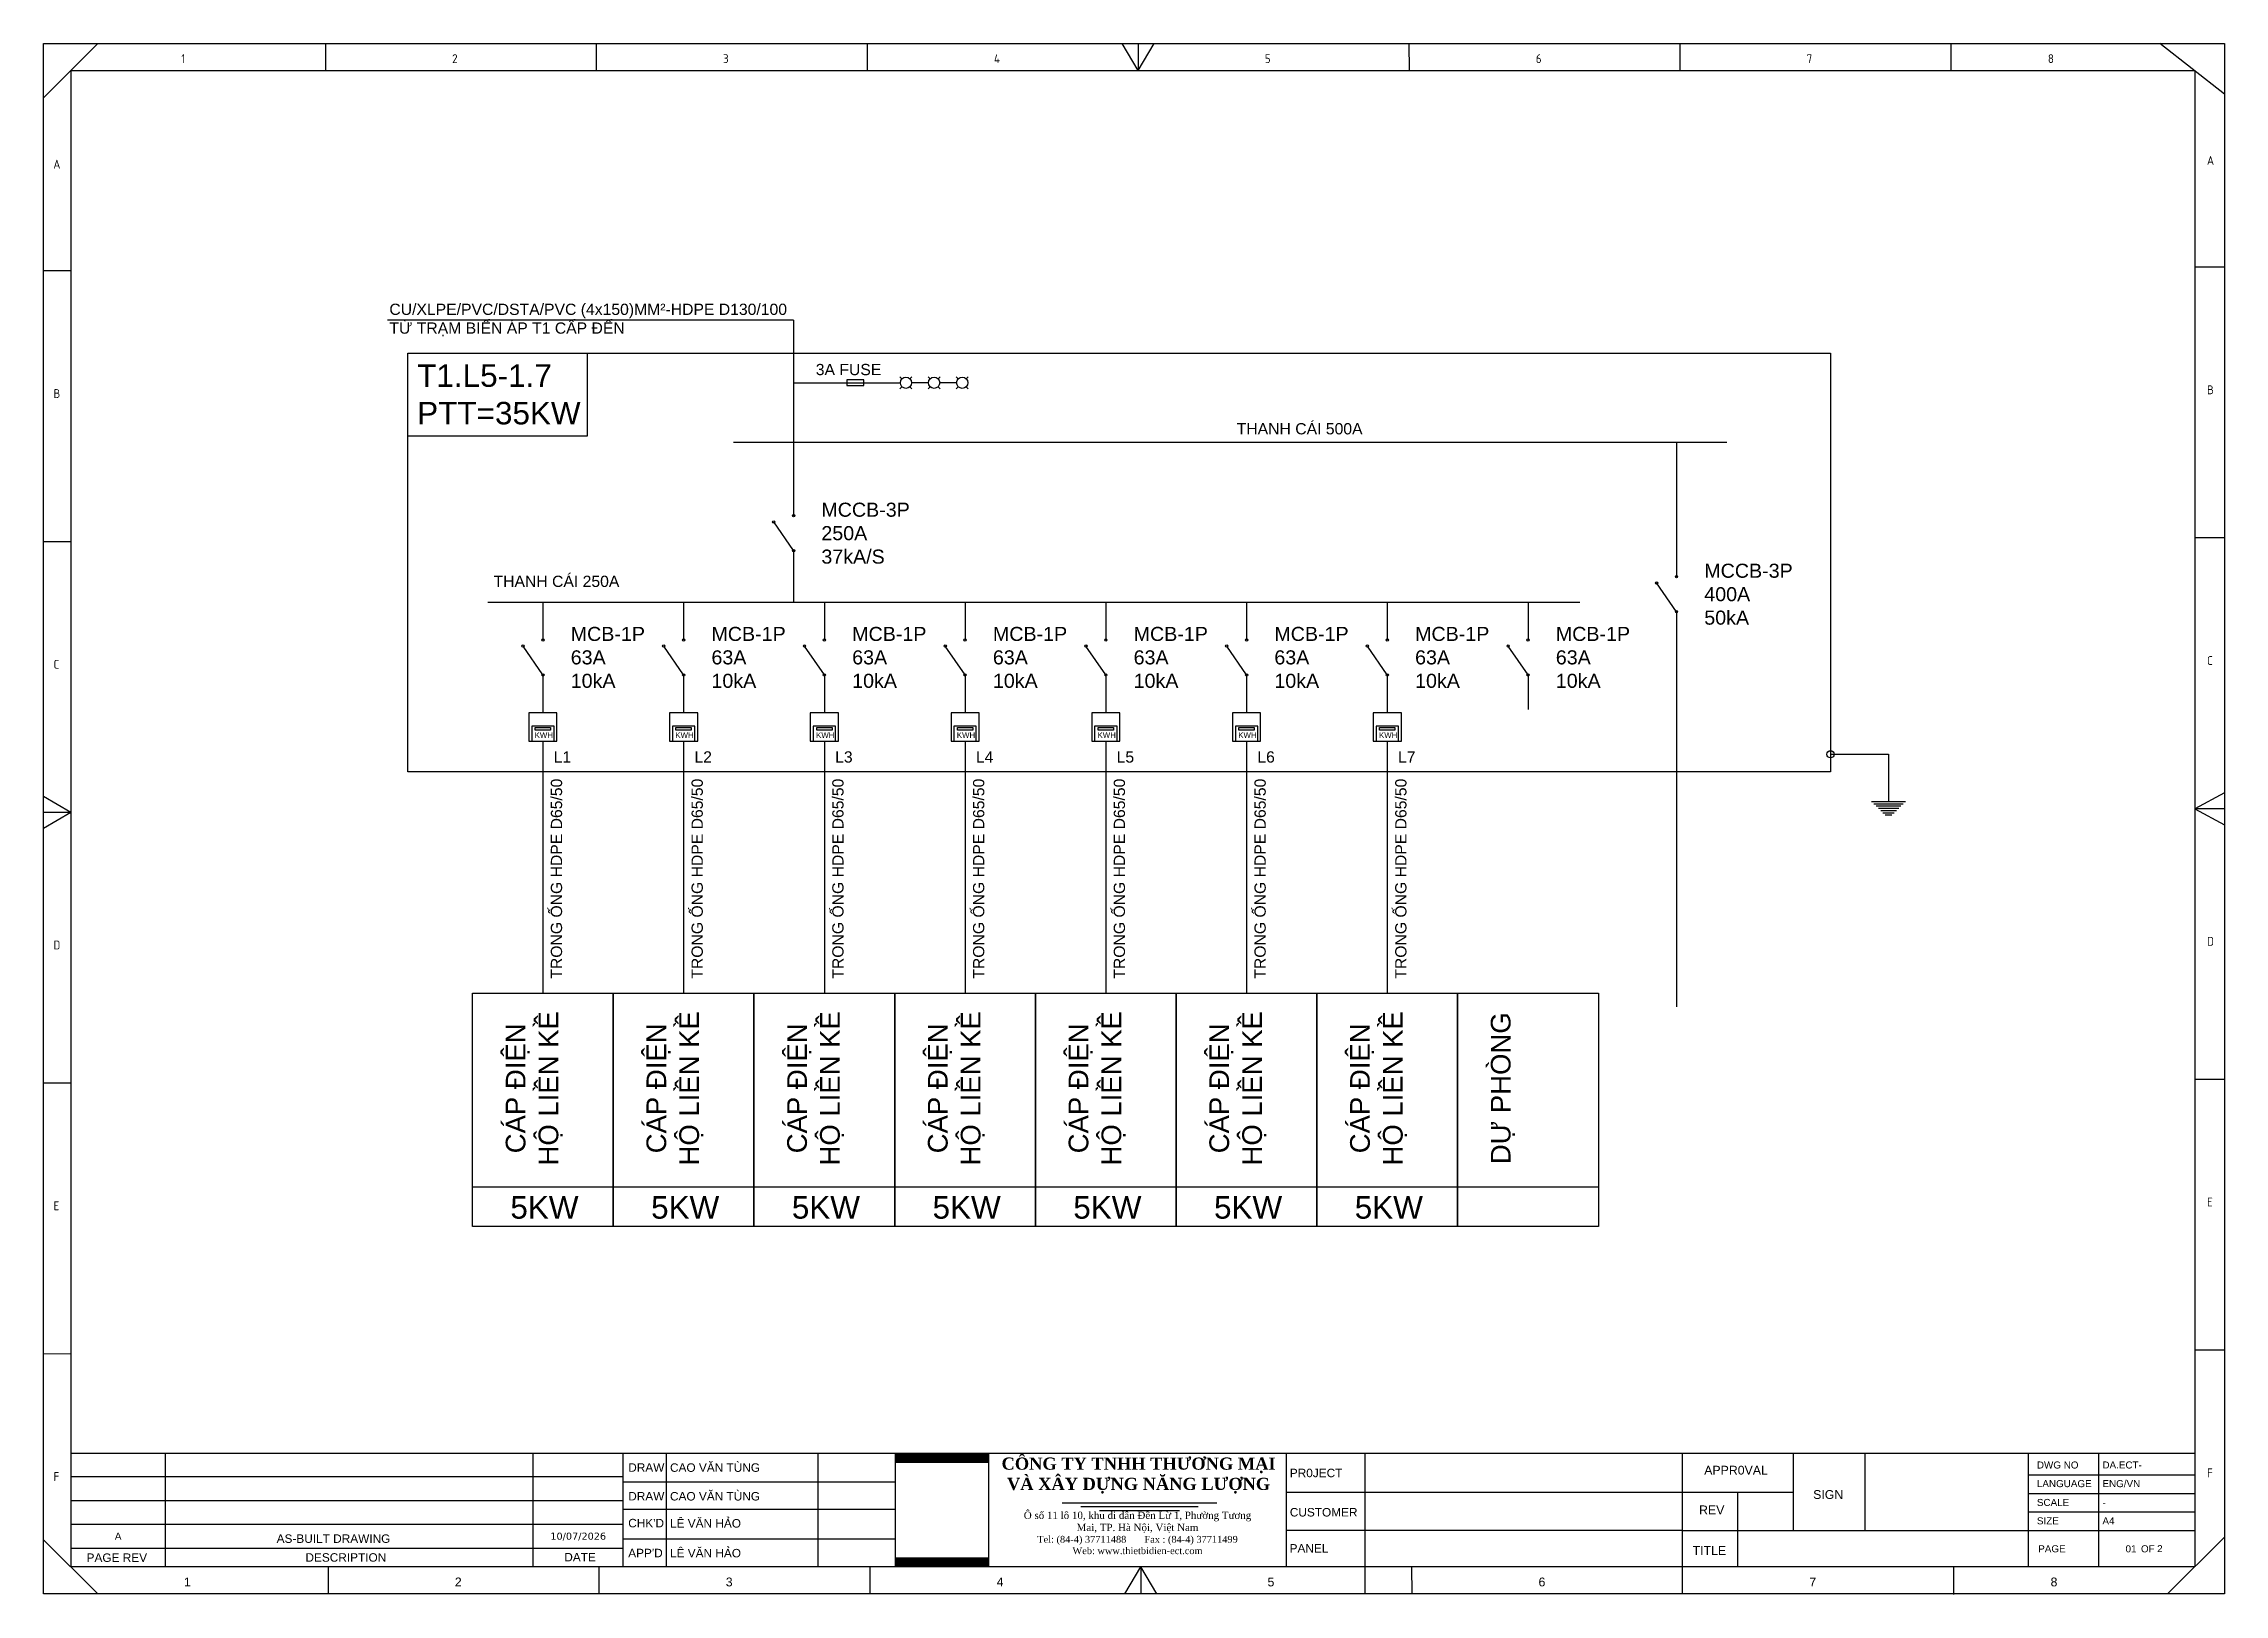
# Model space of a CAD drawing. Header units: millimetres. Extents: x -33730 to 17150, y -76829 to -27437.
# Drawn here: x -27321 to -21394, y -76636 to -72418 of the extents above; entities that cross this region are included whole.
import ezdxf
from ezdxf.enums import TextEntityAlignment as Align

# ---------------------------------------------------------------- set-up
doc = ezdxf.new("R2010")
doc.units = ezdxf.units.MM
doc.header["$LTSCALE"] = 3
doc.layers.add('0 @ 1', color=7, linetype='Continuous')
doc.layers.add('@.VISIBLE', color=7, linetype='Continuous')
doc.styles.add('Annotative', font='arial.ttf')
doc.styles.add('CET-H', font='verdana.ttf', dxfattribs={"height": 4})
doc.styles.add('ROMANS', font='isocp.shx', dxfattribs={"height": 2})
doc.styles.get("Standard").update_dxf_attribs({"font": 'arial.ttf'})

msp = doc.modelspace()

# ---------------------------------------------------------------- texts
at = {"attachment_point": 1}
for s, width, insert, char_height in [('CU/XLPE/PVC/DSTA/PVC (4x150)MM²-HDPE D130/100\\PTỪ TRẠM BIẾN ÁP T1 CẤP ĐẾN', 1198.542, (-26381.16, -73125.62), 30.6), ('T1.L5-1.7\\PPTT=35KW', 1198.542, (-26305.49, -73290.58), 61.2), ('3A FUSE', 1198.542, (-25222.17, -73289.38), 30.6), ('THANH CÁI 500A', 1198.542, (-24078.05, -73450.41), 30.6), ('MCCB-3P\\P250A\\P37kA/S', 509.7292, (-25207.02, -73666.75), 38.25), ('MCCB-3P\\P400A\\P50kA', 509.7292, (-22807.21, -73832.72), 38.25), ('THANH CÁI 250A', 1198.542, (-26098.06, -73865.36), 30.6), ('MCB-1P\\P63A\\P10kA', 509.7292, (-25888.27, -74004.55), 38.25), ('MCB-1P\\P63A\\P10kA', 509.7292, (-25505.77, -74004.55), 38.25), ('MCB-1P\\P63A\\P10kA', 509.7292, (-25123.27, -74004.55), 38.25), ('MCB-1P\\P63A\\P10kA', 509.7292, (-24740.77, -74004.55), 38.25), ('MCB-1P\\P63A\\P10kA', 509.7292, (-24358.27, -74004.55), 38.25), ('MCB-1P\\P63A\\P10kA', 509.7292, (-23975.77, -74004.55), 38.25), ('MCB-1P\\P63A\\P10kA', 509.7292, (-23593.27, -74004.55), 38.25), ('MCB-1P\\P63A\\P10kA', 509.7292, (-23210.77, -74004.55), 38.25), ('KWH', 509.7292, (-25986.37, -74291.16), 15.3), ('KWH', 509.7292, (-25603.87, -74291.16), 15.3), ('KWH', 509.7292, (-25221.37, -74291.16), 15.3), ('KWH', 509.7292, (-24838.87, -74291.16), 15.3), ('KWH', 509.7292, (-24456.37, -74291.16), 15.3), ('KWH', 509.7292, (-24073.87, -74291.16), 15.3), ('KWH', 509.7292, (-23691.37, -74291.16), 15.3), ('L1', 1198.542, (-25934.51, -74342.95), 30.6), ('L2', 1198.542, (-25552.01, -74342.95), 30.6), ('L3', 1198.542, (-25169.51, -74342.95), 30.6), ('L4', 1198.542, (-24787.01, -74342.95), 30.6), ('L5', 1198.542, (-24404.51, -74342.95), 30.6), ('L6', 1198.542, (-24022.01, -74342.95), 30.6), ('L7', 1198.542, (-23639.51, -74342.95), 30.6), ('\\pi508.89037;5KW', 1198.542, (-26561.16, -75552.69), 61.2), ('\\pi508.89037;5KW', 1198.542, (-26178.66, -75552.69), 61.2), ('\\pi508.89037;5KW', 1198.542, (-25796.16, -75552.69), 61.2), ('\\pi508.89037;5KW', 1198.542, (-25413.66, -75552.69), 61.2), ('\\pi508.89037;5KW', 1198.542, (-25031.16, -75552.69), 61.2), ('\\pi508.89037;5KW', 1198.542, (-24648.66, -75552.69), 61.2), ('\\pi508.89037;5KW', 1198.542, (-24266.16, -75552.69), 61.2)]:
    msp.add_mtext_dynamic_manual_height_columns(s, width=width, gutter_width=15.3, heights=[0], dxfattribs=dict(at, insert=insert, char_height=char_height))
at = {"attachment_point": 1, "rotation": 90}
for s, insert, char_height in [('TRONG ỐNG HDPE D65/50', (-25942.3, -74961.31), 30.6), ('TRONG ỐNG HDPE D65/50', (-25559.8, -74961.31), 30.6), ('TRONG ỐNG HDPE D65/50', (-25177.3, -74961.31), 30.6), ('TRONG ỐNG HDPE D65/50', (-24794.8, -74961.31), 30.6), ('TRONG ỐNG HDPE D65/50', (-24412.3, -74961.31), 30.6), ('TRONG ỐNG HDPE D65/50', (-24029.8, -74961.31), 30.6), ('TRONG ỐNG HDPE D65/50', (-23647.3, -74961.31), 30.6), ('\\pi427.53476;CÁP ĐIỆN\\P\\pi394.33083;HỘ LIỀN KỀ', (-26064.86, -75863.66), 53.55), ('\\pi427.53476;CÁP ĐIỆN\\P\\pi394.33083;HỘ LIỀN KỀ', (-25682.36, -75863.66), 53.55), ('\\pi427.53476;CÁP ĐIỆN\\P\\pi394.33083;HỘ LIỀN KỀ', (-25299.86, -75863.66), 53.55), ('\\pi427.53476;CÁP ĐIỆN\\P\\pi394.33083;HỘ LIỀN KỀ', (-24917.36, -75863.66), 53.55), ('\\pi427.53476;CÁP ĐIỆN\\P\\pi394.33083;HỘ LIỀN KỀ', (-24534.86, -75863.66), 53.55), ('\\pi427.53476;CÁP ĐIỆN\\P\\pi394.33083;HỘ LIỀN KỀ', (-24152.36, -75863.66), 53.55), ('\\pi427.53476;CÁP ĐIỆN\\P\\pi394.33083;HỘ LIỀN KỀ', (-23769.86, -75863.66), 53.55), ('\\pi397.98363;DỰ PHÒNG', (-23387.36, -75863.66), 53.55)]:
    msp.add_mtext_dynamic_manual_height_columns(s, width=1198.542, gutter_width=15.3, heights=[0], dxfattribs=dict(at, insert=insert, char_height=char_height))

# ---------------------------------------------------------------- blocks, each defined once
blk = doc.blocks.new('DEN BAO PHA_KY HIEU')
for p, q in [((51.78, 11.48), (51.43, 11.83)), ((53.2, 11.48), (53.55, 11.83)), ((56.78, 11.48), (56.43, 11.83)), ((58.2, 11.48), (58.55, 11.83)), ((61.78, 11.48), (61.43, 11.83)), ((63.2, 11.48), (63.55, 11.83)), ((51.78, 10.06), (51.43, 9.71)), ((53.2, 10.06), (53.55, 9.71)), ((56.49, 10.77), (53.49, 10.77)), ((56.78, 10.06), (56.43, 9.71)), ((58.2, 10.06), (58.55, 9.71)), ((61.49, 10.77), (58.49, 10.77)), ((61.78, 10.06), (61.43, 9.71)), ((63.2, 10.06), (63.55, 9.71))]:
    blk.add_line(p, q)
for centre in [(52.49, 10.77), (57.49, 10.77), (62.49, 10.77)]:
    blk.add_circle(centre, 1)
blk = doc.blocks.new('KHUNG TEN CHUAN CET')
at = {"color": 134, "lineweight": 25}
for p, q in [((0, 219.81), (309.02, 219.81)), ((0, 0), (0, 219.81)), ((7.68, 219.81), (0, 212.13)), ((39.92, 219.81), (39.93, 215.97)), ((78.31, 219.81), (78.32, 215.97)), ((116.7, 219.81), (116.7, 215.97)), ((155.09, 215.97), (152.83, 219.81)), ((155.09, 219.81), (155.09, 215.97)), ((155.09, 215.97), (157.36, 219.81)), ((193.47, 219.81), (193.48, 215.97)), ((231.86, 219.81), (231.87, 215.97)), ((270.25, 219.81), (270.26, 215.97)), ((309.02, 212.63), (299.87, 219.81)), ((309.02, 219.81), (309.02, 0)), ((3.85, 215.97), (304.81, 215.97)), ((3.85, 215.97), (3.85, 3.83)), ((304.81, 215.97), (304.81, 3.83)), ((3.85, 187.57), (0, 187.57)), ((309.02, 188.1), (304.81, 188.09)), ((3.85, 149.18), (0, 149.18)), ((309.02, 149.71), (304.81, 149.71)), ((3.85, 110.79), (0, 113.06)), ((309.02, 113.59), (304.81, 111.32)), ((309.02, 111.32), (304.81, 111.32)), ((304.81, 111.32), (309.02, 109.06)), ((3.85, 110.79), (0, 110.79)), ((3.85, 110.79), (0, 108.53)), ((3.85, 72.4), (0, 72.4)), ((309.02, 72.94), (304.81, 72.93)), ((3.85, 34.02), (0, 34.01)), ((308.96, 34.55), (304.81, 34.54)), ((3.85, 19.95), (304.81, 19.95)), ((17.27, 3.85), (17.27, 19.95)), ((88.26, 3.83), (88.26, 19.95)), ((109.76, 3.83), (109.76, 19.95)), ((187.25, 0), (187.25, 19.95)), ((232.25, 0), (232.25, 19.95)), ((247.9, 19.95), (247.9, 8.98)), ((258.12, 8.98), (258.12, 19.95)), ((281.24, 8.98), (281.24, 19.95)), ((291.24, 8.98), (291.24, 19.95)), ((3.85, 16.64), (82.14, 16.64)), ((281.24, 16.9), (304.81, 16.9)), ((3.85, 13.25), (82.14, 13.25)), ((176.12, 14.45), (247.9, 14.45)), ((232.25, 14.45), (247.9, 14.45)), ((240.08, 3.83), (240.08, 14.45)), ((281.24, 14.26), (304.81, 14.26)), ((3.85, 9.87), (82.14, 9.87)), ((281.24, 11.62), (304.81, 11.62)), ((7.68, 0), (0, 7.68)), ((3.85, 6.51), (82.14, 6.51)), ((232.25, 8.98), (176.12, 8.98)), ((232.25, 8.98), (304.81, 8.98)), ((281.24, 3.83), (281.24, 8.98)), ((291.24, 3.83), (291.24, 8.98)), ((309.02, 8.05), (300.98, 0)), ((304.81, 3.83), (3.85, 3.83)), ((40.3, 3.83), (40.31, 0)), ((153.2, 0), (155.47, 3.83)), ((155.46, 3.83), (155.47, 0)), ((157.73, 0), (155.47, 3.83)), ((270.63, 3.83), (270.63, -0.07)), ((309.02, 0), (0, 0))]:
    blk.add_line(p, q, dxfattribs=at)
at = {"color": 134, "lineweight": 25, "ltscale": 50}
for p, q in [((69.36, 3.83), (69.36, 19.95)), ((82.14, 3.83), (82.14, 19.95)), ((120.7, 3.83), (120.7, 19.95)), ((133.95, 3.83), (133.95, 19.95)), ((176.12, 3.83), (176.12, 19.95)), ((82.14, 15.88), (120.7, 15.88)), ((82.14, 12.04), (120.7, 12.04)), ((82.14, 7.82), (120.7, 7.82)), ((78.69, 3.83), (78.69, 0)), ((117.08, 3.83), (117.08, 0)), ((193.85, 3.83), (193.86, 0))]:
    blk.add_line(p, q, dxfattribs=at)
at = {"color": 6}
for p, q in [((144.33, 12.9), (166.25, 12.9)), ((146.99, 12.4), (163.59, 12.4)), ((149.64, 11.85), (160.94, 11.85))]:
    blk.add_line(p, q, dxfattribs=at)
at = {"color": 7, "true_color": 0xffffff, "const_width": 1.35}
for points in [[(120.75, 19.26), (133.91, 19.26)], [(120.75, 4.52), (133.91, 4.52)]]:
    blk.add_lwpolyline(points, dxfattribs=at)
at = {"color": 134, "lineweight": 25, "style": 'ROMANS'}
for s, p in [('1', (19.5, 217.05)), ('2', (57.89, 217.05)), ('3', (96.28, 217.05)), ('4', (134.67, 217.05)), ('5', (173.05, 217.05)), ('6', (211.45, 217.05)), ('7', (249.83, 217.05)), ('8', (284.01, 217.05)), ('A', (1.37, 202.08)), ('A', (306.55, 202.61)), ('B', (1.4, 169.56)), ('B', (306.57, 170.09)), ('C', (306.57, 131.71)), ('C', (1.4, 131.18)), ('D', (306.57, 91.9)), ('D', (1.4, 91.37)), ('E', (1.4, 54.4)), ('E', (306.57, 54.93)), ('F', (1.4, 16.01)), ('F', (306.57, 16.54))]:
    blk.add_text(s, height=1.25, dxfattribs=at).set_placement(p)
at = {"color": 1, "insert": (155.16, 19.34), "char_height": 1.7247, "width": 46.2113, "attachment_point": 2}
blk.add_mtext('{\\fTimes New Roman|b1|i0|c0|p18;CÔNG TY TNHH THƯƠNG MẠI \\PVÀ XÂY DỰNG NĂNG LƯỢNG}', dxfattribs=at)
at = {"color": 3, "insert": (155.01, 11.66), "char_height": 0.99989, "width": 34.762, "attachment_point": 2}
blk.add_mtext('{\\fTimes New Roman|b0|i0|c163|p18;\\H1.029x;Ô số 11 lô 10, khu di dân Đền Lừ 1, Phường \\fTimes New Roman|b0|i0|c0|p18;Tương\\fTimes New Roman|b0|i0|c163|p18; Mai,\\fTimes New Roman|b0|i0|c0|p18; TP. Hà Nội, Việt Nam\\H0.9429x;\\P\\fTimes New Roman|b0|i0|c238|p18;Tel: (84-4) 37711488       Fax : (84-4) 37711499     \\PWeb: www.thietbidien-ect.com\\P\\fTimes New Roman|b0|i0|c0|p18;\\H1.03x;     }', dxfattribs=at)
at = {"style": 'Annotative'}
for tag, p in [('DRAWING_NO', (291.74, 17.78)), ('SCALE', (291.74, 12.47)), ('SIZE', (291.74, 9.86)), ('TOTAL_PAGE', (299.49, 5.93))]:
    blk.add_attdef(tag, p, '', height=1, dxfattribs=at)
for tag, p in [('DRAW_1', (88.76, 17.91)), ('DRAW_2', (88.76, 13.85)), ('CHECKED', (88.76, 10.01)), ('APPROVED', (88.76, 5.79))]:
    blk.add_attdef(tag, text='', height=1.2, dxfattribs=at).set_placement(p, align=Align.MIDDLE_LEFT)
for tag, height, style, p in [('PR0JECT', 1.2, 'Annotative', (209.75, 17.19)), ('CUSTOMER', 1.2, 'Annotative', (209.75, 11.6)), ('REV', 1, 'Annotative', (10.56, 8.19)), ('DATE', 1, 'CET-H', (75.75, 8.19)), ('PR0JECT_N0.', 1.2, 'Annotative', (209.75, 6.47)), ('TEN_BAN_VE', 1.2, 'Annotative', (260.66, 6.41))]:
    blk.add_attdef(tag, text='', height=height, dxfattribs=dict(style=style)).set_placement(p, align=Align.MIDDLE_CENTER)
blk.add_attdef('PAGE', text='', height=1, dxfattribs=at).set_placement((296.57, 5.9), align=Align.RIGHT)
at = {"layer": '0 @ 1', "color": 134, "lineweight": 25, "style": 'Annotative'}
for s, height, p in [('DWG NO', 1, (282.45, 17.78)), ('PR0JECT', 1.2, (176.59, 16.55)), ('APPR0VAL', 1.249, (235.31, 16.92)), ('LANGUAGE ', 1, (282.45, 15.14)), ('ENG/VN', 1, (291.74, 15.14)), ('REV', 1.249, (234.58, 11.29)), ('SIGN', 1.249, (250.75, 13.47)), ('SCALE ', 1, (282.45, 12.47)), ('CUSTOMER', 1.2, (176.59, 10.98)), ('SIZE ', 1, (282.45, 9.86)), ('AS-BUILT DRAWING', 1.2, (33.02, 7.24)), ('PANEL', 1.2, (176.56, 5.86)), ('TITLE ', 1.249, (233.67, 5.53)), ('PAGE ', 1, (282.64, 5.9)), ('OF', 1, (297.2, 5.9)), ('PAGE REV', 1.2, (6.09, 4.54)), ('DESCRIPTION', 1.2, (37.1, 4.57)), ('DATE', 1.2, (73.78, 4.61)), ('1', 1.25, (19.88, 1.07)), ('2', 1.25, (58.27, 1.07)), ('3', 1.25, (96.66, 1.07)), ('4', 1.25, (135.05, 1.07)), ('5', 1.25, (173.43, 1.07)), ('6', 1.25, (211.83, 1.07)), ('7', 1.25, (250.21, 1.07)), ('8', 1.25, (284.39, 1.07))]:
    blk.add_text(s, height=height, dxfattribs=at).set_placement(p)
for s, p in [('DRAW', (82.84, 17.92)), ('DRAW', (82.84, 13.85)), ("CHK'D", (82.84, 10.04)), ("APP'D", (82.84, 5.8))]:
    blk.add_text(s, height=1.2, dxfattribs=at).set_placement(p, align=Align.MIDDLE_LEFT)
blk = doc.blocks.new('*U2428')
ref = blk.add_blockref('KHUNG TEN CHUAN CET', (-27320.9, -76634.4), dxfattribs=dict(xscale=19.18109915809952, yscale=19.18109915809952, zscale=19.18109915809952))
ref.add_attrib('DATE', '10/07/2026', dxfattribs={"layer": '0 @ 1', "height": 19.18, "style": 'CET-H'}).set_placement((-25867.9, -76477.3), align=Align.MIDDLE_CENTER)
ref.add_attrib('APPROVED', 'LÊ VĂN HẢO', dxfattribs={"layer": '0 @ 1', "height": 23.02, "style": 'Annotative'}).set_placement((-25618.4, -76523.5), align=Align.MIDDLE_LEFT)
ref.add_attrib('CHECKED', 'LÊ VĂN HẢO', dxfattribs={"layer": '0 @ 1', "height": 23.02, "style": 'Annotative'}).set_placement((-25618.4, -76442.5), align=Align.MIDDLE_LEFT)
ref.add_attrib('DRAW_2', 'CAO VĂN TÙNG', dxfattribs={"layer": '0 @ 1', "height": 23.017, "style": 'Annotative'}).set_placement((-25618.4, -76368.8), align=Align.MIDDLE_LEFT)
ref.add_attrib('DRAW_1', 'CAO VĂN TÙNG', dxfattribs={"layer": '0 @ 1', "height": 23.017, "style": 'Annotative'}).set_placement((-25618.4, -76290.8), align=Align.MIDDLE_LEFT)
ref.add_attrib('TOTAL_PAGE', '2', (-21576.3, -76520.8), dxfattribs={"layer": '0 @ 1', "height": 19.2, "style": 'Annotative'})
ref.add_attrib('PAGE', '01', dxfattribs={"layer": '0 @ 1', "height": 19.18, "style": 'Annotative'}).set_placement((-21632.4, -76521.3), align=Align.RIGHT)
ref.add_attrib('DRAWING_NO', 'DA.ECT-', (-21725, -76293.3), dxfattribs={"layer": '0 @ 1', "height": 19.18, "style": 'Annotative'})
ref.add_attrib('SIZE', 'A4', (-21725, -76445.3), dxfattribs={"layer": '0 @ 1', "height": 19.18, "style": 'Annotative'})
ref.add_attrib('SCALE', '-', (-21725, -76395.2), dxfattribs={"layer": '0 @ 1', "height": 19.2, "style": 'Annotative'})
ref.add_attrib('REV', 'A', dxfattribs={"layer": '0 @ 1', "height": 19.2, "style": 'Annotative'}).set_placement((-27118.4, -76477.3), align=Align.MIDDLE_CENTER)

# ---------------------------------------------------------------- linework, layer by layer
for p, q in [((-25282.59, -73170.34), (-26385.83, -73170.34)), ((-25282.59, -73170.34), (-25282.59, -73639.1)), ((-25282.59, -73340.7), (-25137.85, -73340.7)), ((-25137.85, -73340.7), (-25091.95, -73340.7)), ((-25091.95, -73340.7), (-24992.31, -73340.7)), ((-25445.39, -73502.06), (-22745.82, -73502.06)), ((-22882.78, -73502.06), (-22882.78, -73765.14)), ((-25282.59, -73639.1), (-25282.59, -73702.18)), ((-25282.59, -73797.25), (-25336.56, -73718.98)), ((-22882.78, -73765.14), (-22882.78, -73868.15)), ((-25282.59, -73797.25), (-25282.59, -73891.6)), ((-25282.59, -73891.6), (-25282.59, -73936.96)), ((-22882.78, -73963.22), (-22936.75, -73884.95)), ((-26113.89, -73936.96), (-23145.9, -73936.96)), ((-25963.84, -73936.96), (-25963.84, -74039.97)), ((-25581.34, -73936.96), (-25581.34, -74039.97)), ((-25198.84, -73936.96), (-25198.84, -74039.97)), ((-24816.34, -73936.96), (-24816.34, -74039.97)), ((-24433.84, -73936.96), (-24433.84, -74039.97)), ((-24051.34, -73936.96), (-24051.34, -74039.97)), ((-23668.84, -73936.96), (-23668.84, -74039.97)), ((-23286.34, -73936.96), (-23286.34, -74039.97)), ((-22882.78, -73963.22), (-22882.78, -74057.57)), ((-25963.84, -74135.05), (-26017.81, -74056.78)), ((-25581.34, -74135.05), (-25635.31, -74056.78)), ((-25198.84, -74135.05), (-25252.81, -74056.78)), ((-24816.34, -74135.05), (-24870.31, -74056.78)), ((-24433.84, -74135.05), (-24487.81, -74056.78)), ((-24051.34, -74135.05), (-24105.31, -74056.78)), ((-23668.84, -74135.05), (-23722.81, -74056.78)), ((-23286.34, -74135.05), (-23340.31, -74056.78)), ((-22882.78, -74057.57), (-22882.78, -75037.82)), ((-25963.84, -74135.05), (-25963.84, -74229.4)), ((-25581.34, -74135.05), (-25581.34, -74229.4)), ((-25198.84, -74135.05), (-25198.84, -74229.4)), ((-24816.34, -74135.05), (-24816.34, -74229.4)), ((-24433.84, -74135.05), (-24433.84, -74229.4)), ((-24051.34, -74135.05), (-24051.34, -74229.4)), ((-23668.84, -74135.05), (-23668.84, -74229.4)), ((-23286.34, -74135.05), (-23286.34, -74229.4)), ((-25963.84, -74229.4), (-25963.84, -74238.57)), ((-25581.34, -74229.4), (-25581.34, -74238.57)), ((-25198.84, -74229.4), (-25198.84, -74238.57)), ((-24816.34, -74229.4), (-24816.34, -74238.57)), ((-24433.84, -74229.4), (-24433.84, -74238.57)), ((-24051.34, -74229.4), (-24051.34, -74238.57)), ((-23668.84, -74229.4), (-23668.84, -74238.57)), ((-25963.84, -74315.07), (-25963.84, -75000.56)), ((-25581.34, -74315.07), (-25581.34, -75000.56)), ((-25198.84, -74315.07), (-25198.84, -75000.56)), ((-24816.34, -74315.07), (-24816.34, -75000.56)), ((-24433.84, -74315.07), (-24433.84, -75000.56)), ((-24051.34, -74315.07), (-24051.34, -75000.56)), ((-23668.84, -74315.07), (-23668.84, -75000.56)), ((-22464.22, -74350.97), (-22306.35, -74350.97)), ((-22306.35, -74350.97), (-22306.35, -74479.27)), ((-22352.25, -74479.27), (-22260.45, -74479.27)), ((-22346.13, -74485.39), (-22266.57, -74485.39)), ((-22340.01, -74491.51), (-22272.69, -74491.51)), ((-22333.89, -74497.63), (-22278.81, -74497.63)), ((-22327.77, -74503.75), (-22284.93, -74503.75)), ((-22321.65, -74509.87), (-22291.05, -74509.87)), ((-22315.53, -74515.99), (-22297.17, -74515.99)), ((-26155.09, -75527.46), (-25772.59, -75527.46)), ((-25772.59, -75527.46), (-25390.09, -75527.46)), ((-25390.09, -75527.46), (-25007.59, -75527.46)), ((-25007.59, -75527.46), (-24625.09, -75527.46)), ((-24625.09, -75527.46), (-24242.59, -75527.46)), ((-24242.59, -75527.46), (-23860.09, -75527.46)), ((-23860.09, -75527.46), (-23477.59, -75527.46)), ((-23477.59, -75527.46), (-23095.09, -75527.46))]:
    msp.add_line(p, q)
for points in [[(-26330.59, -73260.29), (-22464.22, -73260.29), (-22464.22, -74399.16), (-26330.59, -74399.16)], [(-26330.59, -73260.29), (-25843.23, -73260.29), (-25843.23, -73486.26), (-26330.59, -73486.26)], [(-25137.85, -73348.35), (-25091.95, -73348.35), (-25091.95, -73333.05), (-25137.85, -73333.05)], [(-26002.09, -74315.07), (-25925.59, -74315.07), (-25925.59, -74238.57), (-26002.09, -74238.57)], [(-25619.59, -74315.07), (-25543.09, -74315.07), (-25543.09, -74238.57), (-25619.59, -74238.57)], [(-25237.09, -74315.07), (-25160.59, -74315.07), (-25160.59, -74238.57), (-25237.09, -74238.57)], [(-24854.59, -74315.07), (-24778.09, -74315.07), (-24778.09, -74238.57), (-24854.59, -74238.57)], [(-24472.09, -74315.07), (-24395.59, -74315.07), (-24395.59, -74238.57), (-24472.09, -74238.57)], [(-24089.59, -74315.07), (-24013.09, -74315.07), (-24013.09, -74238.57), (-24089.59, -74238.57)], [(-23707.09, -74315.07), (-23630.59, -74315.07), (-23630.59, -74238.57), (-23707.09, -74238.57)], [(-25994.26, -74315.07), (-25933.41, -74315.07), (-25933.41, -74274.14), (-25994.26, -74274.14)], [(-25984.74, -74278.48), (-25942.94, -74278.48), (-25942.94, -74285.67), (-25984.74, -74285.67)], [(-25611.76, -74315.07), (-25550.91, -74315.07), (-25550.91, -74274.14), (-25611.76, -74274.14)], [(-25602.24, -74278.48), (-25560.44, -74278.48), (-25560.44, -74285.67), (-25602.24, -74285.67)], [(-25229.26, -74315.07), (-25168.41, -74315.07), (-25168.41, -74274.14), (-25229.26, -74274.14)], [(-25219.74, -74278.48), (-25177.94, -74278.48), (-25177.94, -74285.67), (-25219.74, -74285.67)], [(-24846.76, -74315.07), (-24785.91, -74315.07), (-24785.91, -74274.14), (-24846.76, -74274.14)], [(-24837.24, -74278.48), (-24795.44, -74278.48), (-24795.44, -74285.67), (-24837.24, -74285.67)], [(-24464.26, -74315.07), (-24403.41, -74315.07), (-24403.41, -74274.14), (-24464.26, -74274.14)], [(-24454.74, -74278.48), (-24412.94, -74278.48), (-24412.94, -74285.67), (-24454.74, -74285.67)], [(-24081.76, -74315.07), (-24020.91, -74315.07), (-24020.91, -74274.14), (-24081.76, -74274.14)], [(-24072.24, -74278.48), (-24030.44, -74278.48), (-24030.44, -74285.67), (-24072.24, -74285.67)], [(-23699.26, -74315.07), (-23638.41, -74315.07), (-23638.41, -74274.14), (-23699.26, -74274.14)], [(-23689.74, -74278.48), (-23647.94, -74278.48), (-23647.94, -74285.67), (-23689.74, -74285.67)], [(-26155.09, -75000.56), (-25772.59, -75000.56), (-25772.59, -75635.34), (-26155.09, -75635.34)], [(-25772.59, -75000.56), (-25390.09, -75000.56), (-25390.09, -75635.34), (-25772.59, -75635.34)], [(-25390.09, -75000.56), (-25007.59, -75000.56), (-25007.59, -75635.34), (-25390.09, -75635.34)], [(-25007.59, -75000.56), (-24625.09, -75000.56), (-24625.09, -75635.34), (-25007.59, -75635.34)], [(-24625.09, -75000.56), (-24242.59, -75000.56), (-24242.59, -75635.34), (-24625.09, -75635.34)], [(-24242.59, -75000.56), (-23860.09, -75000.56), (-23860.09, -75635.34), (-24242.59, -75635.34)], [(-23860.09, -75000.56), (-23477.59, -75000.56), (-23477.59, -75635.34), (-23860.09, -75635.34)], [(-23477.59, -75000.56), (-23095.09, -75000.56), (-23095.09, -75635.34), (-23477.59, -75635.34)]]:
    msp.add_lwpolyline(points, close=True)
for centre, radius in [((-25336.56, -73718.98), 3.06), ((-25282.59, -73702.18), 3.06), ((-25282.59, -73797.25), 3.06), ((-22936.75, -73884.95), 3.06), ((-22882.78, -73868.15), 3.06), ((-22882.78, -73963.22), 3.06), ((-26017.81, -74056.78), 3.06), ((-25963.84, -74039.97), 3.06), ((-25635.31, -74056.78), 3.06), ((-25581.34, -74039.97), 3.06), ((-25252.81, -74056.78), 3.06), ((-25198.84, -74039.97), 3.06), ((-24870.31, -74056.78), 3.06), ((-24816.34, -74039.97), 3.06), ((-24487.81, -74056.78), 3.06), ((-24433.84, -74039.97), 3.06), ((-24105.31, -74056.78), 3.06), ((-24051.34, -74039.97), 3.06), ((-23722.81, -74056.78), 3.06), ((-23668.84, -74039.97), 3.06), ((-23340.31, -74056.78), 3.06), ((-23286.34, -74039.97), 3.06), ((-25963.84, -74135.05), 3.06), ((-25581.34, -74135.05), 3.06), ((-25198.84, -74135.05), 3.06), ((-24816.34, -74135.05), 3.06), ((-24433.84, -74135.05), 3.06), ((-24051.34, -74135.05), 3.06), ((-23668.84, -74135.05), 3.06), ((-23286.34, -74135.05), 3.06), ((-22464.22, -74350.97), 9.8)]:
    msp.add_circle(centre, radius)

# ---------------------------------------------------------------- block references
at = {"xscale": 15.3, "yscale": 15.3, "zscale": 15.3}
msp.add_blockref('DEN BAO PHA_KY HIEU', (-25780.14, -73505.46), dxfattribs=at)
at = {"layer": '@.VISIBLE'}
msp.add_blockref('*U2428', (0, 0), dxfattribs=at)

msp.set_redraw_order([(e.dxf.handle, doc.entitydb.next_handle()) for e in msp.query("TEXT MTEXT ATTDEF DIMENSION ARC_DIMENSION")])  # texts and dimensions are drawn at this point

doc.saveas('drawing.dxf')
